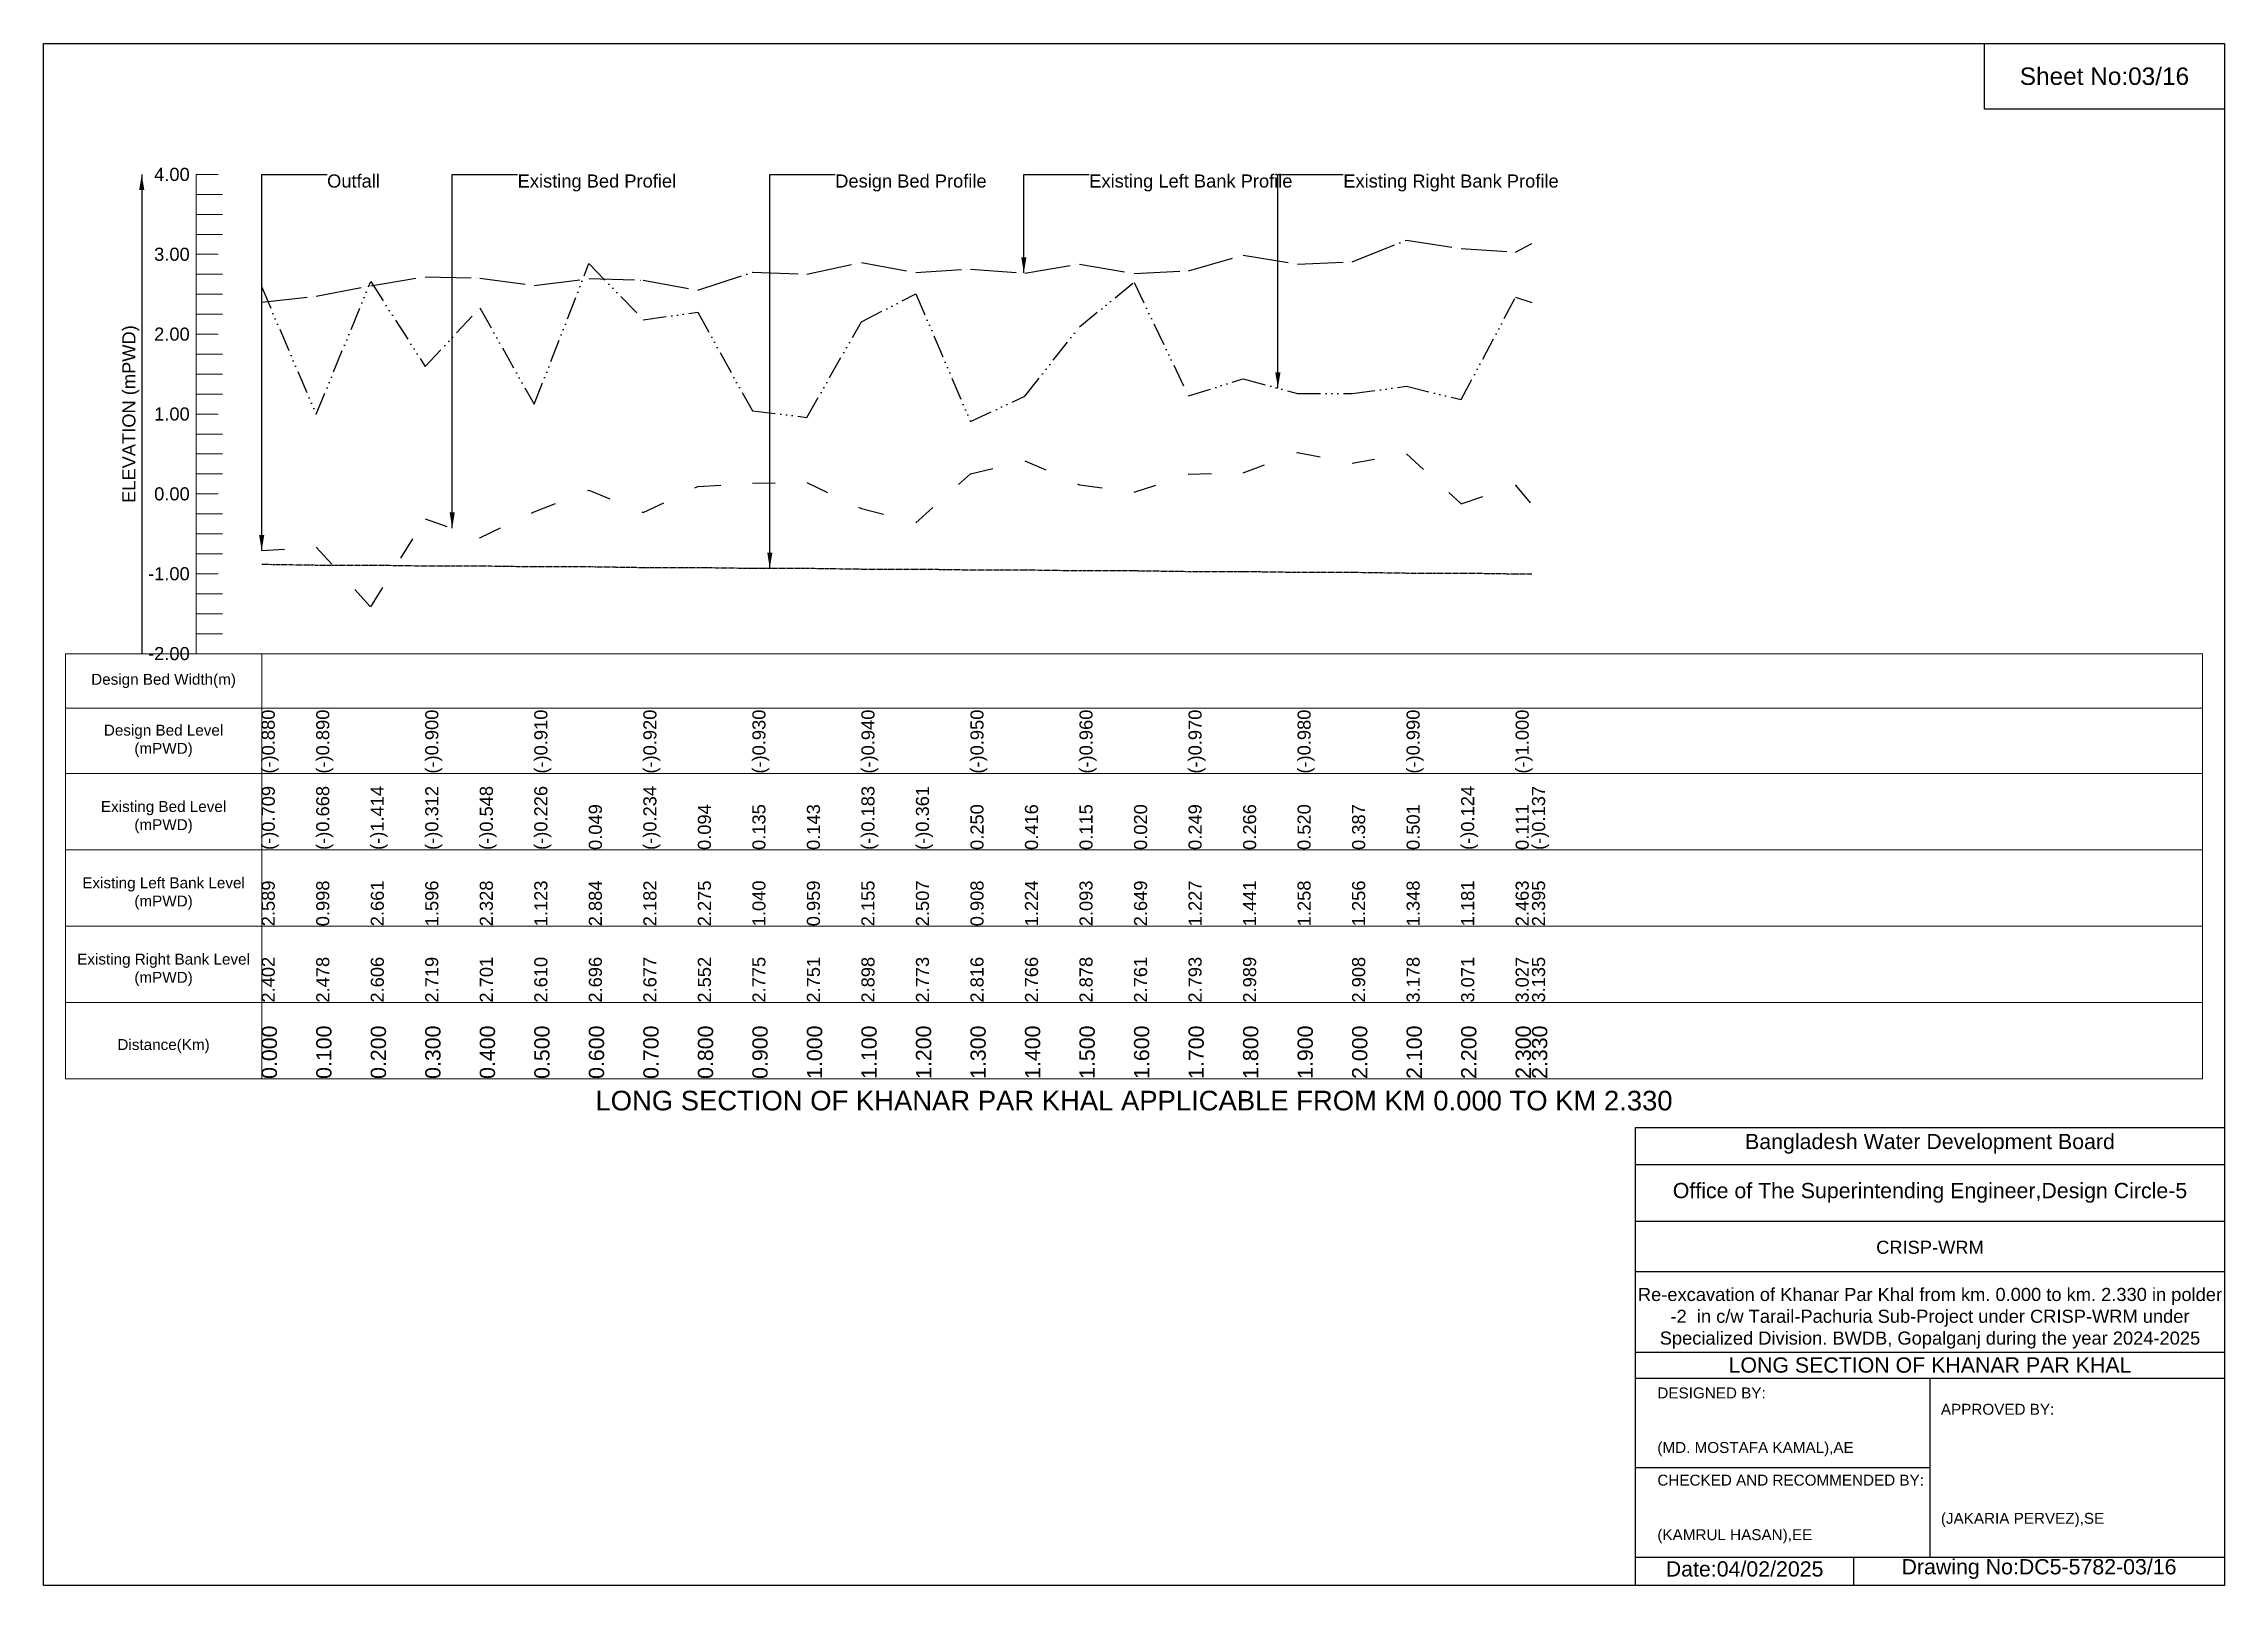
# Model space of a CAD drawing. Header units: inches. Extents: x 91000 to 268000, y -5656 to 7228.
# Drawn here: x 120000 to 128000, y -5656 to 0 of the extents above; entities that cross this region are included whole.
import ezdxf

# ---------------------------------------------------------------- set-up
doc = ezdxf.new("R2010")
doc.units = ezdxf.units.IN
doc.header["$LTSCALE"] = 7
doc.header["$MEASUREMENT"] = 0
for name, pattern in [('ACAD_ISO03W100', [30, 12, -18]), ('ACAD_ISO04W100', [30, 24, -3, 0, -3]), ('ACAD_ISO14W100', [24, 12, -3, 0, -3, 0, -3, 0, -3]), ('CENTER', [2, 1.25, -0.25, 0.25, -0.25])]:
    doc.linetypes.add(name, pattern=pattern)
for name, color, linetype, lineweight in [('Design Bed Level Long Section', 7, 'CENTER', 25), ('Existing Bed Level for Long Section', 7, 'ACAD_ISO03W100', 25), ('Existing Left Bank of Long section', 7, 'ACAD_ISO04W100', 25), ('Existing Right Bank of Long Section', 7, 'ACAD_ISO14W100', 25), ('Long Section Border', 7, 'Continuous', 9), ('Long Section Labels', 7, 'Continuous', 9), ('Vscale for Long Section', 7, 'Continuous', 9)]:
    doc.layers.add(name, color=color, linetype=linetype, lineweight=lineweight)
doc.styles.get("Standard").update_dxf_attribs({"font": 'arial.ttf'})
doc.dimstyles.get("Standard").update_dxf_attribs({"dimtxt": 0.18, "dimasz": 0.18, "dimexe": 0.18, "dimexo": 0.0625, "dimgap": 0.09, "dimtad": 0, "dimtih": 1, "dimtoh": 1, "dimdec": 4, "dimzin": 0, "dimdsep": 46, "dimtxsty": 'Standard', "dimcen": 0.09, "dimadec": 0, "dimazin": 0, "dimtfac": 1, "dimtdec": 4, "dimtofl": 0, "dimtmove": 0, "dimatfit": 3, "dimfxl": 1, "dimtolj": 1, "dimtzin": 0, "dimarcsym": 0})

msp = doc.modelspace()

# ---------------------------------------------------------------- texts
at = {"attachment_point": 5}
for s, insert, char_height in [('Sheet No:03/16', (127560, -120), 64), ('Bangladesh Water Development Board', (126920, -4036), 56), ('Office of The Superintending Engineer,Design Circle-5', (126920, -4216), 56)]:
    msp.add_mtext(s, dxfattribs=dict(at, insert=insert, char_height=char_height))
for s, insert, char_height, width, attachment_point in [('CRISP-WRM', (126920, -4416), 48, 2240, 5), ('Re-excavation of Khanar Par Khal from km. 0.000 to km. 2.330 in polder -2  in c/w Tarail-Pachuria Sub-Project under CRISP-WRM under Specialized Division. BWDB, Gopalganj during the year 2024-2025', (126920, -4676), 48, 2160, 5), ('LONG SECTION OF KHANAR PAR KHAL', (126920, -4848), 56, 2240, 5), ('DESIGNED BY:^J^J^J(MD. MOSTAFA KAMAL),AE', (125920, -5056), 40, 1120, 4), ('APPROVED BY:^J^J^J^J^J^J(JAKARIA PERVEZ),SE', (126960, -5216), 40, 1120, 4), ('CHECKED AND RECOMMENDED BY:^J^J^J(KAMRUL HASAN),EE', (125920, -5376), 40, 1120, 4), ('Date:04/02/2025', (126240, -5596), 56, 1120, 5), ('Drawing No:DC5-5782-03/16', (127320, -5596), 56, 1760, 5)]:
    msp.add_mtext(s, dxfattribs=dict(insert=insert, char_height=char_height, width=width, attachment_point=attachment_point))
at = {"layer": 'Long Section Border', "attachment_point": 5}
for s, insert, char_height in [('Design Bed Width(m)', (120440, -2338), 40), ('Design Bed Level^J(mPWD)', (120440, -2558), 40), ('Existing Bed Level^J(mPWD)', (120440, -2838), 40), ('Existing Left Bank Level^J(mPWD)', (120440, -3118), 40), ('Existing Right Bank Level^J(mPWD)', (120440, -3398), 40), ('Distance(Km)', (120440, -3678), 40), ('LONG SECTION OF KHANAR PAR KHAL APPLICABLE FROM KM 0.000 TO KM 2.330', (124000, -3878), 72)]:
    msp.add_mtext(s, dxfattribs=dict(at, insert=insert, char_height=char_height))
at = {"layer": 'Long Section Labels', "char_height": 48, "attachment_point": 1}
for s, insert in [('Outfall', (121040, -480)), ('Existing Bed Profiel', (121739, -480)), ('Design Bed Profile', (122904, -480)), ('Existing Left Bank Profile', (123836, -480)), ('Existing Right Bank Profile', (124767.8, -480))]:
    msp.add_mtext(s, dxfattribs=dict(at, insert=insert))
at = {"layer": 'Vscale for Long Section', "char_height": 48, "attachment_point": 6}
for s, insert in [('4.00', (120536, -480)), ('3.00', (120536, -773)), ('2.00', (120536, -1066)), ('1.00', (120536, -1359)), ('0.00', (120536, -1652)), ('-1.00', (120536, -1945)), ('-2.00', (120536, -2238))]:
    msp.add_mtext(s, dxfattribs=dict(at, insert=insert))
at = {"layer": 'Vscale for Long Section', "rotation": 90}
for s, insert, char_height, attachment_point in [('ELEVATION (mPWD)', (120320, -1359), 48, 5), ('(-)0.880', (120800, -2678), 48, 1), ('(-)0.890', (121000, -2678), 48, 1), ('(-)0.890', (121000, -2678), 48, 1), ('(-)0.900', (121400, -2678), 48, 1), ('(-)0.900', (121400, -2678), 48, 1), ('(-)0.910', (121800, -2678), 48, 1), ('(-)0.910', (121800, -2678), 48, 1), ('(-)0.920', (122200, -2678), 48, 1), ('(-)0.920', (122200, -2678), 48, 1), ('(-)0.930', (122600, -2678), 48, 1), ('(-)0.930', (122600, -2678), 48, 1), ('(-)0.940', (123000, -2678), 48, 1), ('(-)0.940', (123000, -2678), 48, 1), ('(-)0.950', (123400, -2678), 48, 1), ('(-)0.950', (123400, -2678), 48, 1), ('(-)0.960', (123800, -2678), 48, 1), ('(-)0.960', (123800, -2678), 48, 1), ('(-)0.970', (124200, -2678), 48, 1), ('(-)0.970', (124200, -2678), 48, 1), ('(-)0.980', (124600, -2678), 48, 1), ('(-)0.980', (124600, -2678), 48, 1), ('(-)0.990', (125000, -2678), 48, 1), ('(-)0.990', (125000, -2678), 48, 1), ('(-)1.000', (125400, -2678), 48, 1), ('(-)1.000', (125400, -2678), 48, 1), ('(-)0.709', (120800, -2958), 48, 1), ('(-)0.668', (121000, -2958), 48, 1), ('(-)1.414', (121200, -2958), 48, 1), ('(-)0.312', (121400, -2958), 48, 1), ('(-)0.548', (121600, -2958), 48, 1), ('(-)0.226', (121800, -2958), 48, 1), ('0.049', (122000, -2958), 48, 1), ('(-)0.234', (122200, -2958), 48, 1), ('0.094', (122400, -2958), 48, 1), ('0.135', (122600, -2958), 48, 1), ('0.143', (122800, -2958), 48, 1), ('(-)0.183', (123000, -2958), 48, 1), ('(-)0.361', (123200, -2958), 48, 1), ('0.250', (123400, -2958), 48, 1), ('0.416', (123600, -2958), 48, 1), ('0.115', (123800, -2958), 48, 1), ('0.020', (124000, -2958), 48, 1), ('0.249', (124200, -2958), 48, 1), ('0.266', (124400, -2958), 48, 1), ('0.520', (124600, -2958), 48, 1), ('0.387', (124800, -2958), 48, 1), ('0.501', (125000, -2958), 48, 1), ('(-)0.124', (125200, -2958), 48, 1), ('0.111', (125400, -2958), 48, 1), ('(-)0.137', (125460, -2958), 48, 1), ('2.589', (120800, -3238), 48, 1), ('0.998', (121000, -3238), 48, 1), ('2.661', (121200, -3238), 48, 1), ('1.596', (121400, -3238), 48, 1), ('2.328', (121600, -3238), 48, 1), ('1.123', (121800, -3238), 48, 1), ('2.884', (122000, -3238), 48, 1), ('2.182', (122200, -3238), 48, 1), ('2.275', (122400, -3238), 48, 1), ('1.040', (122600, -3238), 48, 1), ('0.959', (122800, -3238), 48, 1), ('2.155', (123000, -3238), 48, 1), ('2.507', (123200, -3238), 48, 1), ('0.908', (123400, -3238), 48, 1), ('1.224', (123600, -3238), 48, 1), ('2.093', (123800, -3238), 48, 1), ('2.649', (124000, -3238), 48, 1), ('1.227', (124200, -3238), 48, 1), ('1.441', (124400, -3238), 48, 1), ('1.258', (124600, -3238), 48, 1), ('1.256', (124800, -3238), 48, 1), ('1.348', (125000, -3238), 48, 1), ('1.181', (125200, -3238), 48, 1), ('2.463', (125400, -3238), 48, 1), ('2.395', (125460, -3238), 48, 1), ('2.402', (120800, -3518), 48, 1), ('2.478', (121000, -3518), 48, 1), ('2.606', (121200, -3518), 48, 1), ('2.719', (121400, -3518), 48, 1), ('2.701', (121600, -3518), 48, 1), ('2.610', (121800, -3518), 48, 1), ('2.696', (122000, -3518), 48, 1), ('2.677', (122200, -3518), 48, 1), ('2.552', (122400, -3518), 48, 1), ('2.775', (122600, -3518), 48, 1), ('2.751', (122800, -3518), 48, 1), ('2.898', (123000, -3518), 48, 1), ('2.773', (123200, -3518), 48, 1), ('2.816', (123400, -3518), 48, 1), ('2.766', (123600, -3518), 48, 1), ('2.878', (123800, -3518), 48, 1), ('2.878', (123800, -3518), 48, 1), ('2.761', (124000, -3518), 48, 1), ('2.793', (124200, -3518), 48, 1), ('2.989', (124400, -3518), 48, 1), ('2.908', (124800, -3518), 48, 1), ('3.178', (125000, -3518), 48, 1), ('3.071', (125200, -3518), 48, 1), ('3.027', (125400, -3518), 48, 1), ('3.135', (125460, -3518), 48, 1), ('0.000', (120800, -3798), 56, 1), ('0.100', (121000, -3798), 56, 1), ('0.200', (121200, -3798), 56, 1), ('0.300', (121400, -3798), 56, 1), ('0.400', (121600, -3798), 56, 1), ('0.500', (121800, -3798), 56, 1), ('0.600', (122000, -3798), 56, 1), ('0.700', (122200, -3798), 56, 1), ('0.800', (122400, -3798), 56, 1), ('0.900', (122600, -3798), 56, 1), ('1.000', (122800, -3798), 56, 1), ('1.100', (123000, -3798), 56, 1), ('1.200', (123200, -3798), 56, 1), ('1.300', (123400, -3798), 56, 1), ('1.400', (123600, -3798), 56, 1), ('1.500', (123800, -3798), 56, 1), ('1.600', (124000, -3798), 56, 1), ('1.700', (124200, -3798), 56, 1), ('1.800', (124400, -3798), 56, 1), ('1.900', (124600, -3798), 56, 1), ('2.000', (124800, -3798), 56, 1), ('2.100', (125000, -3798), 56, 1), ('2.200', (125200, -3798), 56, 1), ('2.300', (125400, -3798), 56, 1), ('2.330', (125460, -3798), 56, 1)]:
    msp.add_mtext(s, dxfattribs=dict(at, insert=insert, char_height=char_height, attachment_point=attachment_point))

# ---------------------------------------------------------------- linework, layer by layer
for points in [[(120000, 0), (128000, 0), (128000, -5656), (120000, -5656)], [(127120, 0), (128000, 0), (128000, -240), (127120, -240)]]:
    msp.add_lwpolyline(points, close=True)
for points in [[(125840, -5656), (125840, -3976), (128000, -3976)], [(125840, -4112), (128000, -4112)], [(125840, -4320), (128000, -4320)], [(125840, -4504), (128000, -4504)], [(125840, -4800), (128000, -4800)], [(125840, -4896), (128000, -4896)], [(126920, -4896), (126920, -5552)], [(125840, -5224), (126920, -5224)], [(125840, -5552), (128000, -5552)], [(126640, -5552), (126640, -5656)]]:
    msp.add_lwpolyline(points)
at = {"layer": 'Design Bed Level Long Section'}
msp.add_lwpolyline([(120800, -1909.8), (121000, -1912.8), (121200, -1912.8), (121400, -1915.7), (121600, -1915.7), (121800, -1918.6), (122000, -1918.6), (122200, -1921.6), (122400, -1921.6), (122600, -1924.5), (122800, -1924.5), (123000, -1927.4), (123200, -1927.4), (123400, -1930.3), (123600, -1930.3), (123800, -1933.3), (124000, -1933.3), (124200, -1936.2), (124400, -1936.2), (124600, -1939.1), (124800, -1939.1), (125000, -1942.1), (125200, -1942.1), (125400, -1945), (125460, -1945)], dxfattribs=at)
at = {"layer": 'Existing Bed Level for Long Section'}
msp.add_lwpolyline([(120800, -1859.7), (121000, -1847.7), (121200, -2066.3), (121400, -1743.4), (121600, -1812.6), (121800, -1718.2), (122000, -1637.6), (122200, -1720.6), (122400, -1624.5), (122600, -1612.4), (122800, -1610.1), (123000, -1705.6), (123200, -1757.8), (123400, -1578.8), (123600, -1530.1), (123800, -1618.3), (124000, -1646.1), (124200, -1579), (124400, -1574.1), (124600, -1499.6), (124800, -1538.6), (125000, -1505.2), (125200, -1688.3), (125400, -1619.5), (125460, -1692.1)], dxfattribs=at)
at = {"layer": 'Existing Left Bank of Long section'}
msp.add_lwpolyline([(120800, -948.2), (121000, -925.9), (121200, -888.4), (121400, -855.3), (121600, -860.6), (121800, -887.3), (122000, -862.1), (122200, -867.6), (122400, -904.3), (122600, -838.9), (122800, -846), (123000, -802.9), (123200, -839.5), (123400, -826.9), (123600, -841.6), (123800, -808.7), (124000, -843), (124200, -833.7), (124400, -776.2), (124600, -808.7), (124800, -800), (125000, -720.8), (125200, -752.2), (125400, -765.1), (125460, -733.4)], dxfattribs=at)
at = {"layer": 'Existing Right Bank of Long Section'}
msp.add_lwpolyline([(120800, -893.4), (121000, -1359.6), (121200, -872.3), (121400, -1184.4), (121600, -969.9), (121800, -1323), (122000, -807), (122200, -1012.7), (122400, -985.4), (122600, -1347.3), (122800, -1371), (123000, -1020.6), (123200, -917.4), (123400, -1386), (123600, -1293.4), (123800, -1038.8), (124000, -875.8), (124200, -1292.5), (124400, -1229.8), (124600, -1283.4), (124800, -1284), (125000, -1257), (125200, -1306), (125400, -930.3), (125460, -950.3)], dxfattribs=at)
at = {"layer": 'Long Section Border'}
msp.add_lwpolyline([(120080, -2238), (127920, -2238), (127920, -3798), (120080, -3798)], close=True, dxfattribs=at)
for points in [[(120800, -2238), (120800, -3798)], [(120080, -2438), (127920, -2438)], [(120080, -2678), (127920, -2678)], [(120080, -2958), (127920, -2958)], [(120080, -3238), (127920, -3238)], [(120080, -3518), (127920, -3518)]]:
    msp.add_lwpolyline(points, dxfattribs=at)
at = {"layer": 'Vscale for Long Section'}
for points in [[(120560, -2238), (120560, -1945), (120560, -1652), (120560, -1359), (120560, -1066), (120560, -773), (120560, -480)], [(120560, -480), (120640, -480)], [(120560, -553.2), (120656, -553.2)], [(120560, -626.5), (120656, -626.5)], [(120560, -699.8), (120656, -699.8)], [(120560, -773), (120640, -773)], [(120560, -846.2), (120656, -846.2)], [(120560, -919.5), (120656, -919.5)], [(120560, -992.8), (120656, -992.8)], [(120560, -1066), (120640, -1066)], [(120560, -1139.2), (120656, -1139.2)], [(120560, -1212.5), (120656, -1212.5)], [(120560, -1285.8), (120656, -1285.8)], [(120560, -1359), (120640, -1359)], [(120560, -1432.2), (120656, -1432.2)], [(120560, -1505.5), (120656, -1505.5)], [(120560, -1578.8), (120656, -1578.8)], [(120560, -1652), (120640, -1652)], [(120560, -1725.2), (120656, -1725.2)], [(120560, -1798.5), (120656, -1798.5)], [(120560, -1871.8), (120656, -1871.8)], [(120560, -1945), (120640, -1945)], [(120560, -2018.2), (120656, -2018.2)], [(120560, -2091.5), (120656, -2091.5)], [(120560, -2164.8), (120656, -2164.8)], [(120560, -2238), (120640, -2238)]]:
    msp.add_lwpolyline(points, dxfattribs=at)

msp.set_redraw_order([(e.dxf.handle, doc.entitydb.next_handle()) for e in msp.query("TEXT MTEXT ATTDEF DIMENSION ARC_DIMENSION")])  # texts and dimensions are drawn at this point

# ---------------------------------------------------------------- leaders
at = {"layer": 'Long Section Labels', "annotation_type": 0, "has_hookline": 1, "hookline_direction": 0}
for points, text_width in [([(120800, -1859.7), (120800, -480), (121039.9, -480)], 185.8), ([(121499, -1777.6), (121499, -480), (121738.9, -480)], 571.4), ([(122664, -1924.5), (122664, -480), (122903.9, -480)], 547.4), ([(123596, -841.3), (123596, -480), (123835.9, -480)], 737.4), ([(124527.8, -1264), (124527.8, -480), (124767.7, -480)], 782)]:
    msp.add_leader(points, dimstyle='Standard', override={"dimasz": 57.6}, dxfattribs=dict(at, text_width=text_width))
at = {"layer": 'Vscale for Long Section'}
msp.add_leader([(120360, -480), (120360, -2238)], dimstyle='Standard', override={"dimasz": 57.6}, dxfattribs=at)

doc.saveas('drawing.dxf')
